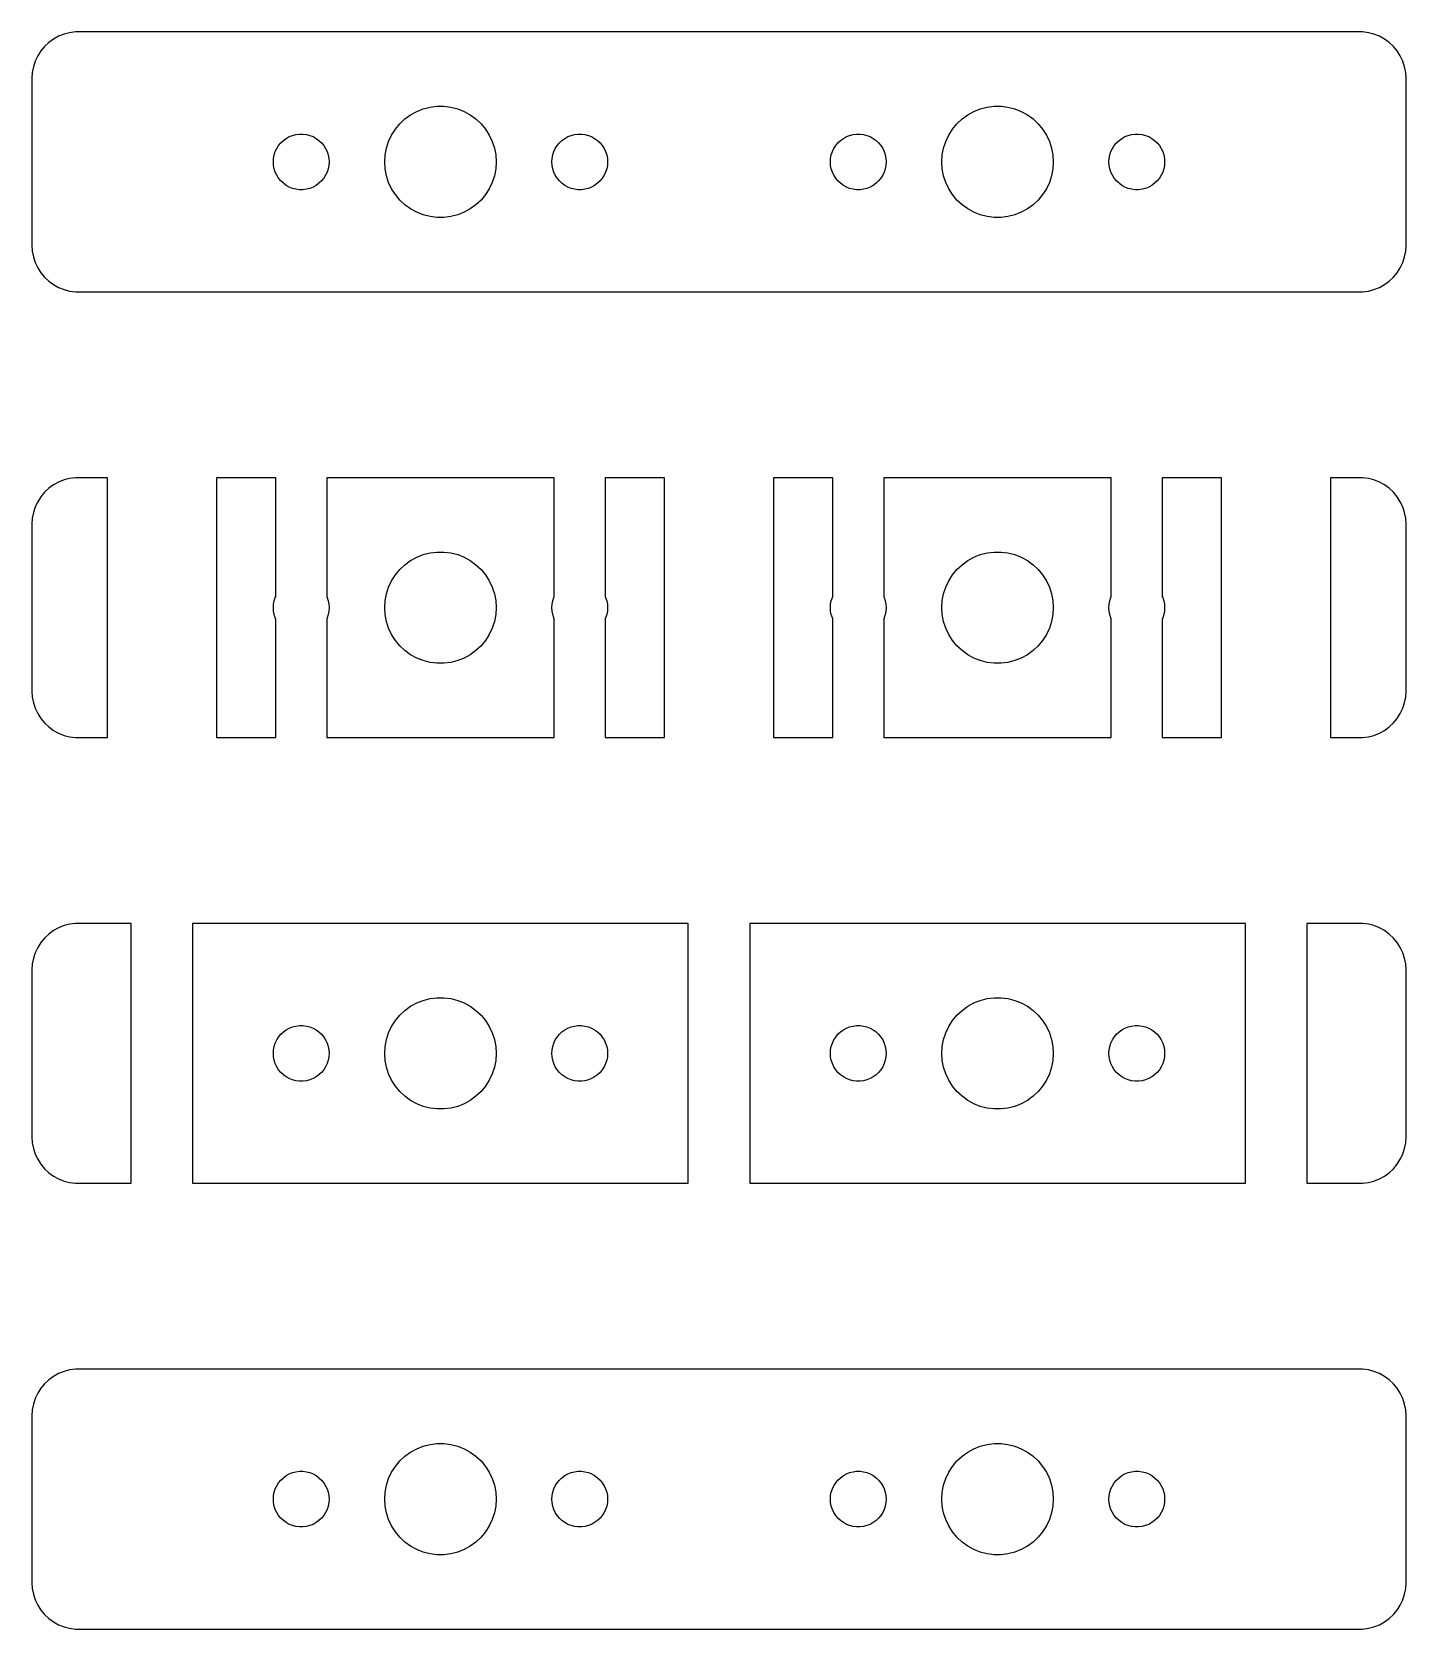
# Model space of a CAD drawing. Header units: metres. Extents: x -37 to 37, y -7 to 79.
import ezdxf

# ---------------------------------------------------------------- set-up
doc = ezdxf.new("R2010")
doc.units = ezdxf.units.M

msp = doc.modelspace()

# ---------------------------------------------------------------- linework, layer by layer
for p, q in [((-36.0936, 78.4263), (-36.3224, 78.2114)), ((-35.8396, 78.6108), (-36.0936, 78.4263)), ((-35.5644, 78.7621), (-35.8396, 78.6108)), ((-35.2725, 78.8776), (-35.5644, 78.7621)), ((-34.9684, 78.9557), (-35.2725, 78.8776)), ((-34.657, 78.9951), (-34.9684, 78.9557)), ((34.657, 78.9951), (-34.657, 78.9951)), ((34.9684, 78.9557), (34.657, 78.9951)), ((35.2725, 78.8776), (34.9684, 78.9557)), ((35.5644, 78.7621), (35.2725, 78.8776)), ((35.8396, 78.6108), (35.5644, 78.7621)), ((36.0936, 78.4263), (35.8396, 78.6108)), ((36.3224, 78.2114), (36.0936, 78.4263)), ((-36.8244, 77.4203), (-36.9214, 77.1217)), ((-36.6908, 77.7044), (-36.8244, 77.4203)), ((-36.5225, 77.9695), (-36.6908, 77.7044)), ((-36.3224, 78.2114), (-36.5225, 77.9695)), ((36.5225, 77.9695), (36.3224, 78.2114)), ((36.6908, 77.7044), (36.5225, 77.9695)), ((36.8244, 77.4203), (36.6908, 77.7044)), ((36.9214, 77.1217), (36.8244, 77.4203)), ((-36.9803, 76.8133), (-37, 76.5)), ((-36.9214, 77.1217), (-36.9803, 76.8133)), ((36.9803, 76.8133), (36.9214, 77.1217)), ((37, 76.5), (36.9803, 76.8133)), ((-37, 76.5), (-37, 67.5)), ((37, 67.5), (37, 76.5)), ((-16.2773, 74.7145), (-15.927, 74.8532)), ((-15.927, 74.8532), (-15.5621, 74.9469)), ((-15.5621, 74.9469), (-15.1884, 74.9941)), ((-15.1884, 74.9941), (-14.8116, 74.9941)), ((-14.8116, 74.9941), (-14.4379, 74.9469)), ((-14.4379, 74.9469), (-14.0729, 74.8532)), ((-14.0729, 74.8532), (-13.7227, 74.7145)), ((13.7227, 74.7145), (14.0729, 74.8532)), ((14.0729, 74.8532), (14.4379, 74.9469)), ((14.4379, 74.9469), (14.8116, 74.9941)), ((14.8116, 74.9941), (15.1884, 74.9941)), ((15.1884, 74.9941), (15.5621, 74.9469)), ((15.5621, 74.9469), (15.927, 74.8532)), ((15.927, 74.8532), (16.2773, 74.7145)), ((-17.427, 73.7634), (-17.1869, 74.0536)), ((-17.1869, 74.0536), (-16.9123, 74.3115)), ((-16.9123, 74.3115), (-16.6075, 74.533)), ((-16.6075, 74.533), (-16.2773, 74.7145)), ((-13.7227, 74.7145), (-13.3925, 74.533)), ((-13.3925, 74.533), (-13.0877, 74.3115)), ((-13.0877, 74.3115), (-12.8131, 74.0536)), ((-12.8131, 74.0536), (-12.5729, 73.7634)), ((12.5729, 73.7634), (12.8131, 74.0536)), ((12.8131, 74.0536), (13.0877, 74.3115)), ((13.0877, 74.3115), (13.3925, 74.533)), ((13.3925, 74.533), (13.7227, 74.7145)), ((16.2773, 74.7145), (16.6075, 74.533)), ((16.6075, 74.533), (16.9123, 74.3115)), ((16.9123, 74.3115), (17.1869, 74.0536)), ((17.1869, 74.0536), (17.427, 73.7634)), ((-23.5934, 73.0268), (-23.4561, 73.1558)), ((-23.4561, 73.1558), (-23.3037, 73.2665)), ((-23.3037, 73.2665), (-23.1387, 73.3572)), ((-23.1387, 73.3572), (-22.9635, 73.4266)), ((-22.9635, 73.4266), (-22.7811, 73.4734)), ((-22.7811, 73.4734), (-22.5942, 73.497)), ((-22.5942, 73.497), (-22.4058, 73.497)), ((-22.4058, 73.497), (-22.2189, 73.4734)), ((-22.2189, 73.4734), (-22.0365, 73.4266)), ((-22.0365, 73.4266), (-21.8613, 73.3572)), ((-21.8613, 73.3572), (-21.6963, 73.2665)), ((-21.6963, 73.2665), (-21.5439, 73.1558)), ((-21.5439, 73.1558), (-21.4065, 73.0268)), ((-17.9057, 72.7461), (-17.7893, 73.1044)), ((-17.7893, 73.1044), (-17.6289, 73.4453)), ((-17.6289, 73.4453), (-17.427, 73.7634)), ((-12.5729, 73.7634), (-12.3711, 73.4453)), ((-12.3711, 73.4453), (-12.2107, 73.1044)), ((-12.2107, 73.1044), (-12.0942, 72.7461)), ((-8.59344, 73.0268), (-8.45613, 73.1558)), ((-8.45613, 73.1558), (-8.30373, 73.2665)), ((-8.30373, 73.2665), (-8.13866, 73.3572)), ((-8.13866, 73.3572), (-7.96352, 73.4266)), ((-7.96352, 73.4266), (-7.78107, 73.4734)), ((-7.78107, 73.4734), (-7.59418, 73.497)), ((-7.59418, 73.497), (-7.40581, 73.497)), ((-7.40581, 73.497), (-7.21892, 73.4734)), ((-7.21892, 73.4734), (-7.03647, 73.4266)), ((-7.03647, 73.4266), (-6.86133, 73.3572)), ((-6.86133, 73.3572), (-6.69626, 73.2665)), ((-6.69626, 73.2665), (-6.54385, 73.1558)), ((-6.54385, 73.1558), (-6.40654, 73.0268)), ((6.40654, 73.0268), (6.54385, 73.1558)), ((6.54385, 73.1558), (6.69626, 73.2665)), ((6.69626, 73.2665), (6.86133, 73.3572)), ((6.86133, 73.3572), (7.03647, 73.4266)), ((7.03647, 73.4266), (7.21892, 73.4734)), ((7.21892, 73.4734), (7.40581, 73.497)), ((7.40581, 73.497), (7.59418, 73.497)), ((7.59418, 73.497), (7.78107, 73.4734)), ((7.78107, 73.4734), (7.96352, 73.4266)), ((7.96352, 73.4266), (8.13866, 73.3572)), ((8.13866, 73.3572), (8.30373, 73.2665)), ((8.30373, 73.2665), (8.45613, 73.1558)), ((8.45613, 73.1558), (8.59344, 73.0268)), ((12.0942, 72.7461), (12.2107, 73.1044)), ((12.2107, 73.1044), (12.3711, 73.4453)), ((12.3711, 73.4453), (12.5729, 73.7634)), ((17.427, 73.7634), (17.6289, 73.4453)), ((17.6289, 73.4453), (17.7893, 73.1044)), ((17.7893, 73.1044), (17.9057, 72.7461)), ((21.4065, 73.0268), (21.5439, 73.1558)), ((21.5439, 73.1558), (21.6963, 73.2665)), ((21.6963, 73.2665), (21.8613, 73.3572)), ((21.8613, 73.3572), (22.0365, 73.4266)), ((22.0365, 73.4266), (22.2189, 73.4734)), ((22.2189, 73.4734), (22.4058, 73.497)), ((22.4058, 73.497), (22.5942, 73.497)), ((22.5942, 73.497), (22.7811, 73.4734)), ((22.7811, 73.4734), (22.9635, 73.4266)), ((22.9635, 73.4266), (23.1387, 73.3572)), ((23.1387, 73.3572), (23.3037, 73.2665)), ((23.3037, 73.2665), (23.4561, 73.1558)), ((23.4561, 73.1558), (23.5934, 73.0268)), ((-23.9882, 72.188), (-23.9529, 72.373)), ((-23.9529, 72.373), (-23.8947, 72.5522)), ((-23.8947, 72.5522), (-23.8145, 72.7226)), ((-23.8145, 72.7226), (-23.7135, 72.8817)), ((-23.7135, 72.8817), (-23.5934, 73.0268)), ((-21.4065, 73.0268), (-21.2865, 72.8817)), ((-21.2865, 72.8817), (-21.1855, 72.7226)), ((-21.1855, 72.7226), (-21.1053, 72.5522)), ((-21.1053, 72.5522), (-21.0471, 72.373)), ((-21.0471, 72.373), (-21.0118, 72.188)), ((-18, 72), (-17.9763, 72.376)), ((-17.9763, 72.376), (-17.9057, 72.7461)), ((-12.0942, 72.7461), (-12.0237, 72.376)), ((-12.0237, 72.376), (-12, 72)), ((-8.98816, 72.188), (-8.95287, 72.373)), ((-8.95287, 72.373), (-8.89465, 72.5522)), ((-8.89465, 72.5522), (-8.81445, 72.7226)), ((-8.81445, 72.7226), (-8.71352, 72.8817)), ((-8.71352, 72.8817), (-8.59344, 73.0268)), ((-6.40654, 73.0268), (-6.28647, 72.8817)), ((-6.28647, 72.8817), (-6.18553, 72.7226)), ((-6.18553, 72.7226), (-6.10533, 72.5522)), ((-6.10533, 72.5522), (-6.04712, 72.373)), ((-6.04712, 72.373), (-6.01183, 72.188)), ((6.01183, 72.188), (6.04712, 72.373)), ((6.04712, 72.373), (6.10533, 72.5522)), ((6.10533, 72.5522), (6.18553, 72.7226)), ((6.18553, 72.7226), (6.28647, 72.8817)), ((6.28647, 72.8817), (6.40654, 73.0268)), ((8.59344, 73.0268), (8.71352, 72.8817)), ((8.71352, 72.8817), (8.81445, 72.7226)), ((8.81445, 72.7226), (8.89465, 72.5522)), ((8.89465, 72.5522), (8.95287, 72.373)), ((8.95287, 72.373), (8.98816, 72.188)), ((12, 72), (12.0237, 72.376)), ((12.0237, 72.376), (12.0942, 72.7461)), ((17.9057, 72.7461), (17.9763, 72.376)), ((17.9763, 72.376), (18, 72)), ((21.0118, 72.188), (21.0471, 72.373)), ((21.0471, 72.373), (21.1053, 72.5522)), ((21.1053, 72.5522), (21.1855, 72.7226)), ((21.1855, 72.7226), (21.2865, 72.8817)), ((21.2865, 72.8817), (21.4065, 73.0268)), ((23.5934, 73.0268), (23.7135, 72.8817)), ((23.7135, 72.8817), (23.8145, 72.7226)), ((23.8145, 72.7226), (23.8947, 72.5522)), ((23.8947, 72.5522), (23.9529, 72.373)), ((23.9529, 72.373), (23.9882, 72.188)), ((-24, 72), (-23.9882, 72.188)), ((-23.9882, 71.812), (-24, 72)), ((-23.9529, 71.627), (-23.9882, 71.812)), ((-23.8947, 71.4478), (-23.9529, 71.627)), ((-23.8145, 71.2774), (-23.8947, 71.4478)), ((-21.1053, 71.4478), (-21.1855, 71.2774)), ((-21.0471, 71.627), (-21.1053, 71.4478)), ((-21.0118, 71.812), (-21.0471, 71.627)), ((-21.0118, 72.188), (-21, 72)), ((-21, 72), (-21.0118, 71.812)), ((-17.9763, 71.624), (-18, 72)), ((-17.9057, 71.2539), (-17.9763, 71.624)), ((-12.0237, 71.624), (-12.0942, 71.2539)), ((-12, 72), (-12.0237, 71.624)), ((-9, 72), (-8.98816, 72.188)), ((-8.98816, 71.812), (-9, 72)), ((-8.95287, 71.627), (-8.98816, 71.812)), ((-8.89465, 71.4478), (-8.95287, 71.627)), ((-8.81445, 71.2774), (-8.89465, 71.4478)), ((-6.10533, 71.4478), (-6.18553, 71.2774)), ((-6.04712, 71.627), (-6.10533, 71.4478)), ((-6.01183, 71.812), (-6.04712, 71.627)), ((-6.01183, 72.188), (-6, 72)), ((-6, 72), (-6.01183, 71.812)), ((6, 72), (6.01183, 72.188)), ((6.01183, 71.812), (6, 72)), ((6.04712, 71.627), (6.01183, 71.812)), ((6.10533, 71.4478), (6.04712, 71.627)), ((6.18553, 71.2774), (6.10533, 71.4478)), ((8.89465, 71.4478), (8.81445, 71.2774)), ((8.95287, 71.627), (8.89465, 71.4478)), ((8.98816, 71.812), (8.95287, 71.627)), ((8.98816, 72.188), (9, 72)), ((9, 72), (8.98816, 71.812)), ((12.0237, 71.624), (12, 72)), ((12.0942, 71.2539), (12.0237, 71.624)), ((17.9763, 71.624), (17.9057, 71.2539)), ((18, 72), (17.9763, 71.624)), ((21, 72), (21.0118, 72.188)), ((21.0118, 71.812), (21, 72)), ((21.0471, 71.627), (21.0118, 71.812)), ((21.1053, 71.4478), (21.0471, 71.627)), ((21.1855, 71.2774), (21.1053, 71.4478)), ((23.8947, 71.4478), (23.8145, 71.2774)), ((23.9529, 71.627), (23.8947, 71.4478)), ((23.9882, 71.812), (23.9529, 71.627)), ((23.9882, 72.188), (24, 72)), ((24, 72), (23.9882, 71.812)), ((-23.7135, 71.1183), (-23.8145, 71.2774)), ((-23.5934, 70.9732), (-23.7135, 71.1183)), ((-23.4561, 70.8442), (-23.5934, 70.9732)), ((-23.3037, 70.7335), (-23.4561, 70.8442)), ((-23.1387, 70.6428), (-23.3037, 70.7335)), ((-22.9635, 70.5734), (-23.1387, 70.6428)), ((-22.7811, 70.5266), (-22.9635, 70.5734)), ((-22.5942, 70.503), (-22.7811, 70.5266)), ((-22.2189, 70.5266), (-22.4058, 70.503)), ((-22.0365, 70.5734), (-22.2189, 70.5266)), ((-21.8613, 70.6428), (-22.0365, 70.5734)), ((-21.6963, 70.7335), (-21.8613, 70.6428)), ((-21.5439, 70.8442), (-21.6963, 70.7335)), ((-21.4065, 70.9732), (-21.5439, 70.8442)), ((-21.2865, 71.1183), (-21.4065, 70.9732)), ((-21.1855, 71.2774), (-21.2865, 71.1183)), ((-17.7893, 70.8956), (-17.9057, 71.2539)), ((-17.6289, 70.5547), (-17.7893, 70.8956)), ((-17.427, 70.2366), (-17.6289, 70.5547)), ((-12.3711, 70.5547), (-12.5729, 70.2366)), ((-12.2107, 70.8956), (-12.3711, 70.5547)), ((-12.0942, 71.2539), (-12.2107, 70.8956)), ((-8.71352, 71.1183), (-8.81445, 71.2774)), ((-8.59344, 70.9732), (-8.71352, 71.1183)), ((-8.45613, 70.8442), (-8.59344, 70.9732)), ((-8.30373, 70.7335), (-8.45613, 70.8442)), ((-8.13866, 70.6428), (-8.30373, 70.7335)), ((-7.96352, 70.5734), (-8.13866, 70.6428)), ((-7.78107, 70.5266), (-7.96352, 70.5734)), ((-7.59418, 70.503), (-7.78107, 70.5266)), ((-7.21892, 70.5266), (-7.40581, 70.503)), ((-7.03647, 70.5734), (-7.21892, 70.5266)), ((-6.86133, 70.6428), (-7.03647, 70.5734)), ((-6.69626, 70.7335), (-6.86133, 70.6428)), ((-6.54385, 70.8442), (-6.69626, 70.7335)), ((-6.40654, 70.9732), (-6.54385, 70.8442)), ((-6.28647, 71.1183), (-6.40654, 70.9732)), ((-6.18553, 71.2774), (-6.28647, 71.1183)), ((6.28647, 71.1183), (6.18553, 71.2774)), ((6.40654, 70.9732), (6.28647, 71.1183)), ((6.54385, 70.8442), (6.40654, 70.9732)), ((6.69626, 70.7335), (6.54385, 70.8442)), ((6.86133, 70.6428), (6.69626, 70.7335)), ((7.03647, 70.5734), (6.86133, 70.6428)), ((7.21892, 70.5266), (7.03647, 70.5734)), ((7.40581, 70.503), (7.21892, 70.5266)), ((7.78107, 70.5266), (7.59418, 70.503)), ((7.96352, 70.5734), (7.78107, 70.5266)), ((8.13866, 70.6428), (7.96352, 70.5734)), ((8.30373, 70.7335), (8.13866, 70.6428)), ((8.45613, 70.8442), (8.30373, 70.7335)), ((8.59344, 70.9732), (8.45613, 70.8442)), ((8.71352, 71.1183), (8.59344, 70.9732)), ((8.81445, 71.2774), (8.71352, 71.1183)), ((12.2107, 70.8956), (12.0942, 71.2539)), ((12.3711, 70.5547), (12.2107, 70.8956)), ((12.5729, 70.2366), (12.3711, 70.5547)), ((17.6289, 70.5547), (17.427, 70.2366)), ((17.7893, 70.8956), (17.6289, 70.5547)), ((17.9057, 71.2539), (17.7893, 70.8956)), ((21.2865, 71.1183), (21.1855, 71.2774)), ((21.4065, 70.9732), (21.2865, 71.1183)), ((21.5439, 70.8442), (21.4065, 70.9732)), ((21.6963, 70.7335), (21.5439, 70.8442)), ((21.8613, 70.6428), (21.6963, 70.7335)), ((22.0365, 70.5734), (21.8613, 70.6428)), ((22.2189, 70.5266), (22.0365, 70.5734)), ((22.4058, 70.503), (22.2189, 70.5266)), ((22.7811, 70.5266), (22.5942, 70.503)), ((22.9635, 70.5734), (22.7811, 70.5266)), ((23.1387, 70.6428), (22.9635, 70.5734)), ((23.3037, 70.7335), (23.1387, 70.6428)), ((23.4561, 70.8442), (23.3037, 70.7335)), ((23.5934, 70.9732), (23.4561, 70.8442)), ((23.7135, 71.1183), (23.5934, 70.9732)), ((23.8145, 71.2774), (23.7135, 71.1183)), ((-22.4058, 70.503), (-22.5942, 70.503)), ((-17.1869, 69.9464), (-17.427, 70.2366)), ((-16.9123, 69.6885), (-17.1869, 69.9464)), ((-16.6075, 69.467), (-16.9123, 69.6885)), ((-13.0877, 69.6885), (-13.3925, 69.467)), ((-12.8131, 69.9464), (-13.0877, 69.6885)), ((-12.5729, 70.2366), (-12.8131, 69.9464)), ((-7.40581, 70.503), (-7.59418, 70.503)), ((7.59418, 70.503), (7.40581, 70.503)), ((12.8131, 69.9464), (12.5729, 70.2366)), ((13.0877, 69.6885), (12.8131, 69.9464)), ((13.3925, 69.467), (13.0877, 69.6885)), ((16.9123, 69.6885), (16.6075, 69.467)), ((17.1869, 69.9464), (16.9123, 69.6885)), ((17.427, 70.2366), (17.1869, 69.9464)), ((22.5942, 70.503), (22.4058, 70.503)), ((-16.2773, 69.2855), (-16.6075, 69.467)), ((-15.927, 69.1468), (-16.2773, 69.2855)), ((-15.5621, 69.0531), (-15.927, 69.1468)), ((-15.1884, 69.0059), (-15.5621, 69.0531)), ((-14.8116, 69.0059), (-15.1884, 69.0059)), ((-14.4379, 69.0531), (-14.8116, 69.0059)), ((-14.0729, 69.1468), (-14.4379, 69.0531)), ((-13.7227, 69.2855), (-14.0729, 69.1468)), ((-13.3925, 69.467), (-13.7227, 69.2855)), ((13.7227, 69.2855), (13.3925, 69.467)), ((14.0729, 69.1468), (13.7227, 69.2855)), ((14.4379, 69.0531), (14.0729, 69.1468)), ((14.8116, 69.0059), (14.4379, 69.0531)), ((15.1884, 69.0059), (14.8116, 69.0059)), ((15.5621, 69.0531), (15.1884, 69.0059)), ((15.927, 69.1468), (15.5621, 69.0531)), ((16.2773, 69.2855), (15.927, 69.1468)), ((16.6075, 69.467), (16.2773, 69.2855)), ((-37, 67.5), (-36.9803, 67.1867)), ((-36.9803, 67.1867), (-36.9214, 66.8783)), ((36.9214, 66.8783), (36.9803, 67.1867)), ((36.9803, 67.1867), (37, 67.5)), ((-36.9214, 66.8783), (-36.8244, 66.5797)), ((-36.8244, 66.5797), (-36.6908, 66.2956)), ((-36.6908, 66.2956), (-36.5225, 66.0305)), ((36.5225, 66.0305), (36.6908, 66.2956)), ((36.6908, 66.2956), (36.8244, 66.5797)), ((36.8244, 66.5797), (36.9214, 66.8783)), ((-36.5225, 66.0305), (-36.3224, 65.7886)), ((-36.3224, 65.7886), (-36.0936, 65.5737)), ((-36.0936, 65.5737), (-35.8396, 65.3892)), ((-35.8396, 65.3892), (-35.5644, 65.2379)), ((35.5644, 65.2379), (35.8396, 65.3892)), ((35.8396, 65.3892), (36.0936, 65.5737)), ((36.0936, 65.5737), (36.3224, 65.7886)), ((36.3224, 65.7886), (36.5225, 66.0305)), ((-35.5644, 65.2379), (-35.2725, 65.1224)), ((-35.2725, 65.1224), (-34.9684, 65.0443)), ((-34.9684, 65.0443), (-34.657, 65.0049)), ((-34.657, 65.0049), (34.657, 65.0049)), ((34.657, 65.0049), (34.9684, 65.0443)), ((34.9684, 65.0443), (35.2725, 65.1224)), ((35.2725, 65.1224), (35.5644, 65.2379)), ((-36.3224, 54.2114), (-36.5225, 53.9695)), ((-36.0936, 54.4263), (-36.3224, 54.2114)), ((-35.8396, 54.6108), (-36.0936, 54.4263)), ((-35.5644, 54.7621), (-35.8396, 54.6108)), ((-35.2725, 54.8776), (-35.5644, 54.7621)), ((-34.9684, 54.9557), (-35.2725, 54.8776)), ((-34.657, 54.9951), (-34.9684, 54.9557)), ((-32.9336, 54.9951), (-34.657, 54.9951)), ((-32.9336, 41.0049), (-32.9336, 54.9951)), ((-23.8722, 54.9951), (-27.0664, 54.9951)), ((-27.0664, 54.9951), (-27.0664, 41.0049)), ((-23.8722, 48.6), (-23.8722, 54.9951)), ((-8.87216, 54.9951), (-21.1278, 54.9951)), ((-21.1278, 54.9951), (-21.1278, 48.6)), ((-8.87216, 48.6), (-8.87216, 54.9951)), ((-2.93361, 54.9951), (-6.12782, 54.9951)), ((-6.12782, 54.9951), (-6.12782, 48.6)), ((-2.93361, 41.0049), (-2.93361, 54.9951)), ((6.12782, 54.9951), (2.93361, 54.9951)), ((2.93361, 54.9951), (2.93361, 41.0049)), ((6.12782, 48.6), (6.12782, 54.9951)), ((21.1278, 54.9951), (8.87216, 54.9951)), ((8.87216, 54.9951), (8.87216, 48.6)), ((21.1278, 48.6), (21.1278, 54.9951)), ((27.0664, 54.9951), (23.8722, 54.9951)), ((23.8722, 54.9951), (23.8722, 48.6)), ((27.0664, 41.0049), (27.0664, 54.9951)), ((34.657, 54.9951), (32.9336, 54.9951)), ((32.9336, 54.9951), (32.9336, 41.0049)), ((34.9684, 54.9557), (34.657, 54.9951)), ((35.2725, 54.8776), (34.9684, 54.9557)), ((35.5644, 54.7621), (35.2725, 54.8776)), ((35.8396, 54.6108), (35.5644, 54.7621)), ((36.0936, 54.4263), (35.8396, 54.6108)), ((36.3224, 54.2114), (36.0936, 54.4263)), ((36.5225, 53.9695), (36.3224, 54.2114)), ((-36.8244, 53.4203), (-36.9214, 53.1217)), ((-36.6908, 53.7044), (-36.8244, 53.4203)), ((-36.5225, 53.9695), (-36.6908, 53.7044)), ((36.6908, 53.7044), (36.5225, 53.9695)), ((36.8244, 53.4203), (36.6908, 53.7044)), ((36.9214, 53.1217), (36.8244, 53.4203)), ((-36.9803, 52.8133), (-37, 52.5)), ((-37, 52.5), (-37, 43.5)), ((-36.9214, 53.1217), (-36.9803, 52.8133)), ((36.9803, 52.8133), (36.9214, 53.1217)), ((37, 52.5), (36.9803, 52.8133)), ((37, 43.5), (37, 52.5)), ((-16.2773, 50.7145), (-15.927, 50.8532)), ((-15.927, 50.8532), (-15.5621, 50.9469)), ((-15.5621, 50.9469), (-15.1884, 50.9941)), ((-15.1884, 50.9941), (-14.8116, 50.9941)), ((-14.8116, 50.9941), (-14.4379, 50.9469)), ((-14.4379, 50.9469), (-14.0729, 50.8532)), ((-14.0729, 50.8532), (-13.7227, 50.7145)), ((13.7227, 50.7145), (14.0729, 50.8532)), ((14.0729, 50.8532), (14.4379, 50.9469)), ((14.4379, 50.9469), (14.8116, 50.9941)), ((14.8116, 50.9941), (15.1884, 50.9941)), ((15.1884, 50.9941), (15.5621, 50.9469)), ((15.5621, 50.9469), (15.927, 50.8532)), ((15.927, 50.8532), (16.2773, 50.7145)), ((-17.427, 49.7634), (-17.1869, 50.0536)), ((-17.1869, 50.0536), (-16.9123, 50.3115)), ((-16.9123, 50.3115), (-16.6075, 50.533)), ((-16.6075, 50.533), (-16.2773, 50.7145)), ((-13.7227, 50.7145), (-13.3925, 50.533)), ((-13.3925, 50.533), (-13.0877, 50.3115)), ((-13.0877, 50.3115), (-12.8131, 50.0536)), ((-12.8131, 50.0536), (-12.5729, 49.7634)), ((12.5729, 49.7634), (12.8131, 50.0536)), ((12.8131, 50.0536), (13.0877, 50.3115)), ((13.0877, 50.3115), (13.3925, 50.533)), ((13.3925, 50.533), (13.7227, 50.7145)), ((16.2773, 50.7145), (16.6075, 50.533)), ((16.6075, 50.533), (16.9123, 50.3115)), ((16.9123, 50.3115), (17.1869, 50.0536)), ((17.1869, 50.0536), (17.427, 49.7634)), ((-17.9057, 48.7461), (-17.7893, 49.1044)), ((-17.7893, 49.1044), (-17.6289, 49.4453)), ((-17.6289, 49.4453), (-17.427, 49.7634)), ((-12.5729, 49.7634), (-12.3711, 49.4453)), ((-12.3711, 49.4453), (-12.2107, 49.1044)), ((-12.2107, 49.1044), (-12.0942, 48.7461)), ((12.0942, 48.7461), (12.2107, 49.1044)), ((12.2107, 49.1044), (12.3711, 49.4453)), ((12.3711, 49.4453), (12.5729, 49.7634)), ((17.427, 49.7634), (17.6289, 49.4453)), ((17.6289, 49.4453), (17.7893, 49.1044)), ((17.7893, 49.1044), (17.9057, 48.7461)), ((-24, 48), (-23.9882, 48.188)), ((-23.9882, 48.188), (-23.9529, 48.373)), ((-23.9529, 48.373), (-23.8947, 48.5522)), ((-23.8947, 48.5522), (-23.8722, 48.6)), ((-21.1278, 48.6), (-21.1053, 48.5522)), ((-21.1053, 48.5522), (-21.0471, 48.373)), ((-21.0471, 48.373), (-21.0118, 48.188)), ((-21.0118, 48.188), (-21, 48)), ((-18, 48), (-17.9763, 48.376)), ((-17.9763, 48.376), (-17.9057, 48.7461)), ((-12.0942, 48.7461), (-12.0237, 48.376)), ((-12.0237, 48.376), (-12, 48)), ((-9, 48), (-8.98816, 48.188)), ((-8.98816, 48.188), (-8.95287, 48.373)), ((-8.95287, 48.373), (-8.89465, 48.5522)), ((-8.89465, 48.5522), (-8.87216, 48.6)), ((-6.12782, 48.6), (-6.10533, 48.5522)), ((-6.10533, 48.5522), (-6.04712, 48.373)), ((-6.04712, 48.373), (-6.01183, 48.188)), ((-6.01183, 48.188), (-6, 48)), ((6, 48), (6.01183, 48.188)), ((6.01183, 48.188), (6.04712, 48.373)), ((6.04712, 48.373), (6.10533, 48.5522)), ((6.10533, 48.5522), (6.12782, 48.6)), ((8.87216, 48.6), (8.89465, 48.5522)), ((8.89465, 48.5522), (8.95287, 48.373)), ((8.95287, 48.373), (8.98816, 48.188)), ((8.98816, 48.188), (9, 48)), ((12, 48), (12.0237, 48.376)), ((12.0237, 48.376), (12.0942, 48.7461)), ((17.9057, 48.7461), (17.9763, 48.376)), ((17.9763, 48.376), (18, 48)), ((21, 48), (21.0118, 48.188)), ((21.0118, 48.188), (21.0471, 48.373)), ((21.0471, 48.373), (21.1053, 48.5522)), ((21.1053, 48.5522), (21.1278, 48.6)), ((23.8722, 48.6), (23.8947, 48.5522)), ((23.8947, 48.5522), (23.9529, 48.373)), ((23.9529, 48.373), (23.9882, 48.188)), ((23.9882, 48.188), (24, 48)), ((-23.9882, 47.812), (-24, 48)), ((-23.9529, 47.627), (-23.9882, 47.812)), ((-23.8947, 47.4478), (-23.9529, 47.627)), ((-23.8722, 47.4), (-23.8947, 47.4478)), ((-23.8722, 41.0049), (-23.8722, 47.4)), ((-21.1053, 47.4478), (-21.1278, 47.4)), ((-21.1278, 47.4), (-21.1278, 41.0049)), ((-21.0471, 47.627), (-21.1053, 47.4478)), ((-21.0118, 47.812), (-21.0471, 47.627)), ((-21, 48), (-21.0118, 47.812)), ((-17.9763, 47.624), (-18, 48)), ((-17.9057, 47.2539), (-17.9763, 47.624)), ((-12.0237, 47.624), (-12.0942, 47.2539)), ((-12, 48), (-12.0237, 47.624)), ((-8.98816, 47.812), (-9, 48)), ((-8.95287, 47.627), (-8.98816, 47.812)), ((-8.89465, 47.4478), (-8.95287, 47.627)), ((-8.87216, 47.4), (-8.89465, 47.4478)), ((-8.87216, 41.0049), (-8.87216, 47.4)), ((-6.10533, 47.4478), (-6.12782, 47.4)), ((-6.12782, 47.4), (-6.12782, 41.0049)), ((-6.04712, 47.627), (-6.10533, 47.4478)), ((-6.01183, 47.812), (-6.04712, 47.627)), ((-6, 48), (-6.01183, 47.812)), ((6.01183, 47.812), (6, 48)), ((6.04712, 47.627), (6.01183, 47.812)), ((6.10533, 47.4478), (6.04712, 47.627)), ((6.12782, 47.4), (6.10533, 47.4478)), ((6.12782, 41.0049), (6.12782, 47.4)), ((8.89465, 47.4478), (8.87216, 47.4)), ((8.87216, 47.4), (8.87216, 41.0049)), ((8.95287, 47.627), (8.89465, 47.4478)), ((8.98816, 47.812), (8.95287, 47.627)), ((9, 48), (8.98816, 47.812)), ((12.0237, 47.624), (12, 48)), ((12.0942, 47.2539), (12.0237, 47.624)), ((17.9763, 47.624), (17.9057, 47.2539)), ((18, 48), (17.9763, 47.624)), ((21.0118, 47.812), (21, 48)), ((21.0471, 47.627), (21.0118, 47.812)), ((21.1053, 47.4478), (21.0471, 47.627)), ((21.1278, 47.4), (21.1053, 47.4478)), ((21.1278, 41.0049), (21.1278, 47.4)), ((23.8947, 47.4478), (23.8722, 47.4)), ((23.8722, 47.4), (23.8722, 41.0049)), ((23.9529, 47.627), (23.8947, 47.4478)), ((23.9882, 47.812), (23.9529, 47.627)), ((24, 48), (23.9882, 47.812)), ((-17.7893, 46.8956), (-17.9057, 47.2539)), ((-17.6289, 46.5547), (-17.7893, 46.8956)), ((-17.427, 46.2366), (-17.6289, 46.5547)), ((-12.3711, 46.5547), (-12.5729, 46.2366)), ((-12.2107, 46.8956), (-12.3711, 46.5547)), ((-12.0942, 47.2539), (-12.2107, 46.8956)), ((12.2107, 46.8956), (12.0942, 47.2539)), ((12.3711, 46.5547), (12.2107, 46.8956)), ((12.5729, 46.2366), (12.3711, 46.5547)), ((17.6289, 46.5547), (17.427, 46.2366)), ((17.7893, 46.8956), (17.6289, 46.5547)), ((17.9057, 47.2539), (17.7893, 46.8956)), ((-17.1869, 45.9464), (-17.427, 46.2366)), ((-16.9123, 45.6885), (-17.1869, 45.9464)), ((-16.6075, 45.467), (-16.9123, 45.6885)), ((-13.0877, 45.6885), (-13.3925, 45.467)), ((-12.8131, 45.9464), (-13.0877, 45.6885)), ((-12.5729, 46.2366), (-12.8131, 45.9464)), ((12.8131, 45.9464), (12.5729, 46.2366)), ((13.0877, 45.6885), (12.8131, 45.9464)), ((13.3925, 45.467), (13.0877, 45.6885)), ((16.9123, 45.6885), (16.6075, 45.467)), ((17.1869, 45.9464), (16.9123, 45.6885)), ((17.427, 46.2366), (17.1869, 45.9464)), ((-16.2773, 45.2855), (-16.6075, 45.467)), ((-15.927, 45.1468), (-16.2773, 45.2855)), ((-15.5621, 45.0531), (-15.927, 45.1468)), ((-15.1884, 45.0059), (-15.5621, 45.0531)), ((-14.8116, 45.0059), (-15.1884, 45.0059)), ((-14.4379, 45.0531), (-14.8116, 45.0059)), ((-14.0729, 45.1468), (-14.4379, 45.0531)), ((-13.7227, 45.2855), (-14.0729, 45.1468)), ((-13.3925, 45.467), (-13.7227, 45.2855)), ((13.7227, 45.2855), (13.3925, 45.467)), ((14.0729, 45.1468), (13.7227, 45.2855)), ((14.4379, 45.0531), (14.0729, 45.1468)), ((14.8116, 45.0059), (14.4379, 45.0531)), ((15.1884, 45.0059), (14.8116, 45.0059)), ((15.5621, 45.0531), (15.1884, 45.0059)), ((15.927, 45.1468), (15.5621, 45.0531)), ((16.2773, 45.2855), (15.927, 45.1468)), ((16.6075, 45.467), (16.2773, 45.2855)), ((-37, 43.5), (-36.9803, 43.1867)), ((-36.9803, 43.1867), (-36.9214, 42.8783)), ((36.9214, 42.8783), (36.9803, 43.1867)), ((36.9803, 43.1867), (37, 43.5)), ((-36.9214, 42.8783), (-36.8244, 42.5797)), ((-36.8244, 42.5797), (-36.6908, 42.2956)), ((-36.6908, 42.2956), (-36.5225, 42.0305)), ((36.5225, 42.0305), (36.6908, 42.2956)), ((36.6908, 42.2956), (36.8244, 42.5797)), ((36.8244, 42.5797), (36.9214, 42.8783)), ((-36.5225, 42.0305), (-36.3224, 41.7886)), ((-36.3224, 41.7886), (-36.0936, 41.5737)), ((-36.0936, 41.5737), (-35.8396, 41.3892)), ((-35.8396, 41.3892), (-35.5644, 41.2379)), ((35.5644, 41.2379), (35.8396, 41.3892)), ((35.8396, 41.3892), (36.0936, 41.5737)), ((36.0936, 41.5737), (36.3224, 41.7886)), ((36.3224, 41.7886), (36.5225, 42.0305)), ((-35.5644, 41.2379), (-35.2725, 41.1224)), ((-35.2725, 41.1224), (-34.9684, 41.0443)), ((-34.9684, 41.0443), (-34.657, 41.0049)), ((-34.657, 41.0049), (-32.9336, 41.0049)), ((-27.0664, 41.0049), (-23.8722, 41.0049)), ((-21.1278, 41.0049), (-8.87216, 41.0049)), ((-6.12782, 41.0049), (-2.93361, 41.0049)), ((2.93361, 41.0049), (6.12782, 41.0049)), ((8.87216, 41.0049), (21.1278, 41.0049)), ((23.8722, 41.0049), (27.0664, 41.0049)), ((32.9336, 41.0049), (34.657, 41.0049)), ((34.657, 41.0049), (34.9684, 41.0443)), ((34.9684, 41.0443), (35.2725, 41.1224)), ((35.2725, 41.1224), (35.5644, 41.2379)), ((-34.657, 30.9951), (-34.9684, 30.9557)), ((-31.6529, 30.9951), (-34.657, 30.9951)), ((-31.6529, 17.0049), (-31.6529, 30.9951)), ((-1.65286, 30.9951), (-28.3471, 30.9951)), ((-28.3471, 30.9951), (-28.3471, 17.0049)), ((-1.65286, 17.0049), (-1.65286, 30.9951)), ((28.3471, 30.9951), (1.65286, 30.9951)), ((1.65286, 30.9951), (1.65286, 17.0049)), ((28.3471, 17.0049), (28.3471, 30.9951)), ((34.657, 30.9951), (31.6529, 30.9951)), ((31.6529, 30.9951), (31.6529, 17.0049)), ((34.9684, 30.9557), (34.657, 30.9951)), ((-36.3224, 30.2114), (-36.5225, 29.9695)), ((-36.0936, 30.4263), (-36.3224, 30.2114)), ((-35.8396, 30.6108), (-36.0936, 30.4263)), ((-35.5644, 30.7621), (-35.8396, 30.6108)), ((-35.2725, 30.8776), (-35.5644, 30.7621)), ((-34.9684, 30.9557), (-35.2725, 30.8776)), ((35.2725, 30.8776), (34.9684, 30.9557)), ((35.5644, 30.7621), (35.2725, 30.8776)), ((35.8396, 30.6108), (35.5644, 30.7621)), ((36.0936, 30.4263), (35.8396, 30.6108)), ((36.3224, 30.2114), (36.0936, 30.4263)), ((36.5225, 29.9695), (36.3224, 30.2114)), ((-36.8244, 29.4203), (-36.9214, 29.1217)), ((-36.6908, 29.7044), (-36.8244, 29.4203)), ((-36.5225, 29.9695), (-36.6908, 29.7044)), ((36.6908, 29.7044), (36.5225, 29.9695)), ((36.8244, 29.4203), (36.6908, 29.7044)), ((36.9214, 29.1217), (36.8244, 29.4203)), ((-36.9803, 28.8133), (-37, 28.5)), ((-37, 28.5), (-37, 19.5)), ((-36.9214, 29.1217), (-36.9803, 28.8133)), ((36.9803, 28.8133), (36.9214, 29.1217)), ((37, 28.5), (36.9803, 28.8133)), ((37, 19.5), (37, 28.5)), ((-16.6075, 26.533), (-16.2773, 26.7145)), ((-16.2773, 26.7145), (-15.927, 26.8532)), ((-15.927, 26.8532), (-15.5621, 26.9469)), ((-15.5621, 26.9469), (-15.1884, 26.9941)), ((-15.1884, 26.9941), (-14.8116, 26.9941)), ((-14.8116, 26.9941), (-14.4379, 26.9469)), ((-14.4379, 26.9469), (-14.0729, 26.8532)), ((-14.0729, 26.8532), (-13.7227, 26.7145)), ((-13.7227, 26.7145), (-13.3925, 26.533)), ((13.3925, 26.533), (13.7227, 26.7145)), ((13.7227, 26.7145), (14.0729, 26.8532)), ((14.0729, 26.8532), (14.4379, 26.9469)), ((14.4379, 26.9469), (14.8116, 26.9941)), ((14.8116, 26.9941), (15.1884, 26.9941)), ((15.1884, 26.9941), (15.5621, 26.9469)), ((15.5621, 26.9469), (15.927, 26.8532)), ((15.927, 26.8532), (16.2773, 26.7145)), ((16.2773, 26.7145), (16.6075, 26.533)), ((-17.427, 25.7634), (-17.1869, 26.0536)), ((-17.1869, 26.0536), (-16.9123, 26.3115)), ((-16.9123, 26.3115), (-16.6075, 26.533)), ((-13.3925, 26.533), (-13.0877, 26.3115)), ((-13.0877, 26.3115), (-12.8131, 26.0536)), ((-12.8131, 26.0536), (-12.5729, 25.7634)), ((12.5729, 25.7634), (12.8131, 26.0536)), ((12.8131, 26.0536), (13.0877, 26.3115)), ((13.0877, 26.3115), (13.3925, 26.533)), ((16.6075, 26.533), (16.9123, 26.3115)), ((16.9123, 26.3115), (17.1869, 26.0536)), ((17.1869, 26.0536), (17.427, 25.7634)), ((-23.7135, 24.8817), (-23.5934, 25.0268)), ((-23.5934, 25.0268), (-23.4561, 25.1558)), ((-23.4561, 25.1558), (-23.3037, 25.2665)), ((-23.3037, 25.2665), (-23.1387, 25.3572)), ((-23.1387, 25.3572), (-22.9635, 25.4266)), ((-22.9635, 25.4266), (-22.7811, 25.4734)), ((-22.7811, 25.4734), (-22.5942, 25.497)), ((-22.5942, 25.497), (-22.4058, 25.497)), ((-22.4058, 25.497), (-22.2189, 25.4734)), ((-22.2189, 25.4734), (-22.0365, 25.4266)), ((-22.0365, 25.4266), (-21.8613, 25.3572)), ((-21.8613, 25.3572), (-21.6963, 25.2665)), ((-21.6963, 25.2665), (-21.5439, 25.1558)), ((-21.5439, 25.1558), (-21.4065, 25.0268)), ((-21.4065, 25.0268), (-21.2865, 24.8817)), ((-17.9057, 24.7461), (-17.7893, 25.1044)), ((-17.7893, 25.1044), (-17.6289, 25.4453)), ((-17.6289, 25.4453), (-17.427, 25.7634)), ((-12.5729, 25.7634), (-12.3711, 25.4453)), ((-12.3711, 25.4453), (-12.2107, 25.1044)), ((-12.2107, 25.1044), (-12.0942, 24.7461)), ((-8.71352, 24.8817), (-8.59344, 25.0268)), ((-8.59344, 25.0268), (-8.45613, 25.1558)), ((-8.45613, 25.1558), (-8.30373, 25.2665)), ((-8.30373, 25.2665), (-8.13866, 25.3572)), ((-8.13866, 25.3572), (-7.96352, 25.4266)), ((-7.96352, 25.4266), (-7.78107, 25.4734)), ((-7.78107, 25.4734), (-7.59418, 25.497)), ((-7.59418, 25.497), (-7.40581, 25.497)), ((-7.40581, 25.497), (-7.21892, 25.4734)), ((-7.21892, 25.4734), (-7.03647, 25.4266)), ((-7.03647, 25.4266), (-6.86133, 25.3572)), ((-6.86133, 25.3572), (-6.69626, 25.2665)), ((-6.69626, 25.2665), (-6.54385, 25.1558)), ((-6.54385, 25.1558), (-6.40654, 25.0268)), ((-6.40654, 25.0268), (-6.28647, 24.8817)), ((6.28647, 24.8817), (6.40654, 25.0268)), ((6.40654, 25.0268), (6.54385, 25.1558)), ((6.54385, 25.1558), (6.69626, 25.2665)), ((6.69626, 25.2665), (6.86133, 25.3572)), ((6.86133, 25.3572), (7.03647, 25.4266)), ((7.03647, 25.4266), (7.21892, 25.4734)), ((7.21892, 25.4734), (7.40581, 25.497)), ((7.40581, 25.497), (7.59418, 25.497)), ((7.59418, 25.497), (7.78107, 25.4734)), ((7.78107, 25.4734), (7.96352, 25.4266)), ((7.96352, 25.4266), (8.13866, 25.3572)), ((8.13866, 25.3572), (8.30373, 25.2665)), ((8.30373, 25.2665), (8.45613, 25.1558)), ((8.45613, 25.1558), (8.59344, 25.0268)), ((8.59344, 25.0268), (8.71352, 24.8817)), ((12.0942, 24.7461), (12.2107, 25.1044)), ((12.2107, 25.1044), (12.3711, 25.4453)), ((12.3711, 25.4453), (12.5729, 25.7634)), ((17.427, 25.7634), (17.6289, 25.4453)), ((17.6289, 25.4453), (17.7893, 25.1044)), ((17.7893, 25.1044), (17.9057, 24.7461)), ((21.2865, 24.8817), (21.4065, 25.0268)), ((21.4065, 25.0268), (21.5439, 25.1558)), ((21.5439, 25.1558), (21.6963, 25.2665)), ((21.6963, 25.2665), (21.8613, 25.3572)), ((21.8613, 25.3572), (22.0365, 25.4266)), ((22.0365, 25.4266), (22.2189, 25.4734)), ((22.2189, 25.4734), (22.4058, 25.497)), ((22.4058, 25.497), (22.5942, 25.497)), ((22.5942, 25.497), (22.7811, 25.4734)), ((22.7811, 25.4734), (22.9635, 25.4266)), ((22.9635, 25.4266), (23.1387, 25.3572)), ((23.1387, 25.3572), (23.3037, 25.2665)), ((23.3037, 25.2665), (23.4561, 25.1558)), ((23.4561, 25.1558), (23.5934, 25.0268)), ((23.5934, 25.0268), (23.7135, 24.8817)), ((-24, 24), (-23.9882, 24.188)), ((-23.9882, 24.188), (-23.9529, 24.373)), ((-23.9529, 24.373), (-23.8947, 24.5522)), ((-23.8947, 24.5522), (-23.8145, 24.7226)), ((-23.8145, 24.7226), (-23.7135, 24.8817)), ((-21.2865, 24.8817), (-21.1855, 24.7226)), ((-21.1855, 24.7226), (-21.1053, 24.5522)), ((-21.1053, 24.5522), (-21.0471, 24.373)), ((-21.0471, 24.373), (-21.0118, 24.188)), ((-21.0118, 24.188), (-21, 24)), ((-18, 24), (-17.9763, 24.376)), ((-17.9763, 24.376), (-17.9057, 24.7461)), ((-12.0942, 24.7461), (-12.0237, 24.376)), ((-12.0237, 24.376), (-12, 24)), ((-9, 24), (-8.98816, 24.188)), ((-8.98816, 24.188), (-8.95287, 24.373)), ((-8.95287, 24.373), (-8.89465, 24.5522)), ((-8.89465, 24.5522), (-8.81445, 24.7226)), ((-8.81445, 24.7226), (-8.71352, 24.8817)), ((-6.28647, 24.8817), (-6.18553, 24.7226)), ((-6.18553, 24.7226), (-6.10533, 24.5522)), ((-6.10533, 24.5522), (-6.04712, 24.373)), ((-6.04712, 24.373), (-6.01183, 24.188)), ((-6.01183, 24.188), (-6, 24)), ((6, 24), (6.01183, 24.188)), ((6.01183, 24.188), (6.04712, 24.373)), ((6.04712, 24.373), (6.10533, 24.5522)), ((6.10533, 24.5522), (6.18553, 24.7226)), ((6.18553, 24.7226), (6.28647, 24.8817)), ((8.71352, 24.8817), (8.81445, 24.7226)), ((8.81445, 24.7226), (8.89465, 24.5522)), ((8.89465, 24.5522), (8.95287, 24.373)), ((8.95287, 24.373), (8.98816, 24.188)), ((8.98816, 24.188), (9, 24)), ((12, 24), (12.0237, 24.376)), ((12.0237, 24.376), (12.0942, 24.7461)), ((17.9057, 24.7461), (17.9763, 24.376)), ((17.9763, 24.376), (18, 24)), ((21, 24), (21.0118, 24.188)), ((21.0118, 24.188), (21.0471, 24.373)), ((21.0471, 24.373), (21.1053, 24.5522)), ((21.1053, 24.5522), (21.1855, 24.7226)), ((21.1855, 24.7226), (21.2865, 24.8817)), ((23.7135, 24.8817), (23.8145, 24.7226)), ((23.8145, 24.7226), (23.8947, 24.5522)), ((23.8947, 24.5522), (23.9529, 24.373)), ((23.9529, 24.373), (23.9882, 24.188)), ((23.9882, 24.188), (24, 24)), ((-23.9882, 23.812), (-24, 24)), ((-23.9529, 23.627), (-23.9882, 23.812)), ((-23.8947, 23.4478), (-23.9529, 23.627)), ((-23.8145, 23.2774), (-23.8947, 23.4478)), ((-23.7135, 23.1183), (-23.8145, 23.2774)), ((-21.1855, 23.2774), (-21.2865, 23.1183)), ((-21.1053, 23.4478), (-21.1855, 23.2774)), ((-21.0471, 23.627), (-21.1053, 23.4478)), ((-21.0118, 23.812), (-21.0471, 23.627)), ((-21, 24), (-21.0118, 23.812)), ((-17.9763, 23.624), (-18, 24)), ((-17.9057, 23.2539), (-17.9763, 23.624)), ((-17.7893, 22.8956), (-17.9057, 23.2539)), ((-12.0942, 23.2539), (-12.2107, 22.8956)), ((-12.0237, 23.624), (-12.0942, 23.2539)), ((-12, 24), (-12.0237, 23.624)), ((-8.98816, 23.812), (-9, 24)), ((-8.95287, 23.627), (-8.98816, 23.812)), ((-8.89465, 23.4478), (-8.95287, 23.627)), ((-8.81445, 23.2774), (-8.89465, 23.4478)), ((-8.71352, 23.1183), (-8.81445, 23.2774)), ((-6.18553, 23.2774), (-6.28647, 23.1183)), ((-6.10533, 23.4478), (-6.18553, 23.2774)), ((-6.04712, 23.627), (-6.10533, 23.4478)), ((-6.01183, 23.812), (-6.04712, 23.627)), ((-6, 24), (-6.01183, 23.812)), ((6.01183, 23.812), (6, 24)), ((6.04712, 23.627), (6.01183, 23.812)), ((6.10533, 23.4478), (6.04712, 23.627)), ((6.18553, 23.2774), (6.10533, 23.4478)), ((6.28647, 23.1183), (6.18553, 23.2774)), ((8.81445, 23.2774), (8.71352, 23.1183)), ((8.89465, 23.4478), (8.81445, 23.2774)), ((8.95287, 23.627), (8.89465, 23.4478)), ((8.98816, 23.812), (8.95287, 23.627)), ((9, 24), (8.98816, 23.812)), ((12.0237, 23.624), (12, 24)), ((12.0942, 23.2539), (12.0237, 23.624)), ((12.2107, 22.8956), (12.0942, 23.2539)), ((17.9057, 23.2539), (17.7893, 22.8956)), ((17.9763, 23.624), (17.9057, 23.2539)), ((18, 24), (17.9763, 23.624)), ((21.0118, 23.812), (21, 24)), ((21.0471, 23.627), (21.0118, 23.812)), ((21.1053, 23.4478), (21.0471, 23.627)), ((21.1855, 23.2774), (21.1053, 23.4478)), ((21.2865, 23.1183), (21.1855, 23.2774)), ((23.8145, 23.2774), (23.7135, 23.1183)), ((23.8947, 23.4478), (23.8145, 23.2774)), ((23.9529, 23.627), (23.8947, 23.4478)), ((23.9882, 23.812), (23.9529, 23.627)), ((24, 24), (23.9882, 23.812)), ((-23.5934, 22.9732), (-23.7135, 23.1183)), ((-23.4561, 22.8442), (-23.5934, 22.9732)), ((-23.3037, 22.7335), (-23.4561, 22.8442)), ((-23.1387, 22.6428), (-23.3037, 22.7335)), ((-22.9635, 22.5734), (-23.1387, 22.6428)), ((-22.7811, 22.5266), (-22.9635, 22.5734)), ((-22.5942, 22.503), (-22.7811, 22.5266)), ((-22.4058, 22.503), (-22.5942, 22.503)), ((-22.2189, 22.5266), (-22.4058, 22.503)), ((-22.0365, 22.5734), (-22.2189, 22.5266)), ((-21.8613, 22.6428), (-22.0365, 22.5734)), ((-21.6963, 22.7335), (-21.8613, 22.6428)), ((-21.5439, 22.8442), (-21.6963, 22.7335)), ((-21.4065, 22.9732), (-21.5439, 22.8442)), ((-21.2865, 23.1183), (-21.4065, 22.9732)), ((-17.6289, 22.5547), (-17.7893, 22.8956)), ((-17.427, 22.2366), (-17.6289, 22.5547)), ((-12.3711, 22.5547), (-12.5729, 22.2366)), ((-12.2107, 22.8956), (-12.3711, 22.5547)), ((-8.59344, 22.9732), (-8.71352, 23.1183)), ((-8.45613, 22.8442), (-8.59344, 22.9732)), ((-8.30373, 22.7335), (-8.45613, 22.8442)), ((-8.13866, 22.6428), (-8.30373, 22.7335)), ((-7.96352, 22.5734), (-8.13866, 22.6428)), ((-7.78107, 22.5266), (-7.96352, 22.5734)), ((-7.59418, 22.503), (-7.78107, 22.5266)), ((-7.40581, 22.503), (-7.59418, 22.503)), ((-7.21892, 22.5266), (-7.40581, 22.503)), ((-7.03647, 22.5734), (-7.21892, 22.5266)), ((-6.86133, 22.6428), (-7.03647, 22.5734)), ((-6.69626, 22.7335), (-6.86133, 22.6428)), ((-6.54385, 22.8442), (-6.69626, 22.7335)), ((-6.40654, 22.9732), (-6.54385, 22.8442)), ((-6.28647, 23.1183), (-6.40654, 22.9732)), ((6.40654, 22.9732), (6.28647, 23.1183)), ((6.54385, 22.8442), (6.40654, 22.9732)), ((6.69626, 22.7335), (6.54385, 22.8442)), ((6.86133, 22.6428), (6.69626, 22.7335)), ((7.03647, 22.5734), (6.86133, 22.6428)), ((7.21892, 22.5266), (7.03647, 22.5734)), ((7.40581, 22.503), (7.21892, 22.5266)), ((7.59418, 22.503), (7.40581, 22.503)), ((7.78107, 22.5266), (7.59418, 22.503)), ((7.96352, 22.5734), (7.78107, 22.5266)), ((8.13866, 22.6428), (7.96352, 22.5734)), ((8.30373, 22.7335), (8.13866, 22.6428)), ((8.45613, 22.8442), (8.30373, 22.7335)), ((8.59344, 22.9732), (8.45613, 22.8442)), ((8.71352, 23.1183), (8.59344, 22.9732)), ((12.3711, 22.5547), (12.2107, 22.8956)), ((12.5729, 22.2366), (12.3711, 22.5547)), ((17.6289, 22.5547), (17.427, 22.2366)), ((17.7893, 22.8956), (17.6289, 22.5547)), ((21.4065, 22.9732), (21.2865, 23.1183)), ((21.5439, 22.8442), (21.4065, 22.9732)), ((21.6963, 22.7335), (21.5439, 22.8442)), ((21.8613, 22.6428), (21.6963, 22.7335)), ((22.0365, 22.5734), (21.8613, 22.6428)), ((22.2189, 22.5266), (22.0365, 22.5734)), ((22.4058, 22.503), (22.2189, 22.5266)), ((22.5942, 22.503), (22.4058, 22.503)), ((22.7811, 22.5266), (22.5942, 22.503)), ((22.9635, 22.5734), (22.7811, 22.5266)), ((23.1387, 22.6428), (22.9635, 22.5734)), ((23.3037, 22.7335), (23.1387, 22.6428)), ((23.4561, 22.8442), (23.3037, 22.7335)), ((23.5934, 22.9732), (23.4561, 22.8442)), ((23.7135, 23.1183), (23.5934, 22.9732)), ((-17.1869, 21.9464), (-17.427, 22.2366)), ((-16.9123, 21.6885), (-17.1869, 21.9464)), ((-16.6075, 21.467), (-16.9123, 21.6885)), ((-13.0877, 21.6885), (-13.3925, 21.467)), ((-12.8131, 21.9464), (-13.0877, 21.6885)), ((-12.5729, 22.2366), (-12.8131, 21.9464)), ((12.8131, 21.9464), (12.5729, 22.2366)), ((13.0877, 21.6885), (12.8131, 21.9464)), ((13.3925, 21.467), (13.0877, 21.6885)), ((16.9123, 21.6885), (16.6075, 21.467)), ((17.1869, 21.9464), (16.9123, 21.6885)), ((17.427, 22.2366), (17.1869, 21.9464)), ((-16.2773, 21.2855), (-16.6075, 21.467)), ((-15.927, 21.1468), (-16.2773, 21.2855)), ((-15.5621, 21.0531), (-15.927, 21.1468)), ((-15.1884, 21.0059), (-15.5621, 21.0531)), ((-14.8116, 21.0059), (-15.1884, 21.0059)), ((-14.4379, 21.0531), (-14.8116, 21.0059)), ((-14.0729, 21.1468), (-14.4379, 21.0531)), ((-13.7227, 21.2855), (-14.0729, 21.1468)), ((-13.3925, 21.467), (-13.7227, 21.2855)), ((13.7227, 21.2855), (13.3925, 21.467)), ((14.0729, 21.1468), (13.7227, 21.2855)), ((14.4379, 21.0531), (14.0729, 21.1468)), ((14.8116, 21.0059), (14.4379, 21.0531)), ((15.1884, 21.0059), (14.8116, 21.0059)), ((15.5621, 21.0531), (15.1884, 21.0059)), ((15.927, 21.1468), (15.5621, 21.0531)), ((16.2773, 21.2855), (15.927, 21.1468)), ((16.6075, 21.467), (16.2773, 21.2855)), ((-37, 19.5), (-36.9803, 19.1867)), ((-36.9803, 19.1867), (-36.9214, 18.8783)), ((36.9214, 18.8783), (36.9803, 19.1867)), ((36.9803, 19.1867), (37, 19.5)), ((-36.9214, 18.8783), (-36.8244, 18.5797)), ((-36.8244, 18.5797), (-36.6908, 18.2956)), ((-36.6908, 18.2956), (-36.5225, 18.0305)), ((36.5225, 18.0305), (36.6908, 18.2956)), ((36.6908, 18.2956), (36.8244, 18.5797)), ((36.8244, 18.5797), (36.9214, 18.8783)), ((-36.5225, 18.0305), (-36.3224, 17.7886)), ((-36.3224, 17.7886), (-36.0936, 17.5737)), ((-36.0936, 17.5737), (-35.8396, 17.3892)), ((-35.8396, 17.3892), (-35.5644, 17.2379)), ((-35.5644, 17.2379), (-35.2725, 17.1224)), ((35.2725, 17.1224), (35.5644, 17.2379)), ((35.5644, 17.2379), (35.8396, 17.3892)), ((35.8396, 17.3892), (36.0936, 17.5737)), ((36.0936, 17.5737), (36.3224, 17.7886)), ((36.3224, 17.7886), (36.5225, 18.0305)), ((-35.2725, 17.1224), (-34.9684, 17.0443)), ((-34.9684, 17.0443), (-34.657, 17.0049)), ((-34.657, 17.0049), (-31.6529, 17.0049)), ((-28.3471, 17.0049), (-1.65286, 17.0049)), ((1.65286, 17.0049), (28.3471, 17.0049)), ((31.6529, 17.0049), (34.657, 17.0049)), ((34.657, 17.0049), (34.9684, 17.0443)), ((34.9684, 17.0443), (35.2725, 17.1224)), ((-34.9684, 6.9557), (-35.2725, 6.87764)), ((-34.657, 6.99506), (-34.9684, 6.9557)), ((34.657, 6.99506), (-34.657, 6.99506)), ((34.9684, 6.9557), (34.657, 6.99506)), ((35.2725, 6.87764), (34.9684, 6.9557)), ((-36.3224, 6.21136), (-36.5225, 5.96945)), ((-36.0936, 6.42627), (-36.3224, 6.21136)), ((-35.8396, 6.61081), (-36.0936, 6.42627)), ((-35.5644, 6.76205), (-35.8396, 6.61081)), ((-35.2725, 6.87764), (-35.5644, 6.76205)), ((35.5644, 6.76205), (35.2725, 6.87764)), ((35.8396, 6.61081), (35.5644, 6.76205)), ((36.0936, 6.42627), (35.8396, 6.61081)), ((36.3224, 6.21136), (36.0936, 6.42627)), ((36.5225, 5.96945), (36.3224, 6.21136)), ((-36.8244, 5.4203), (-36.9214, 5.12172)), ((-36.6908, 5.70438), (-36.8244, 5.4203)), ((-36.5225, 5.96945), (-36.6908, 5.70438)), ((36.6908, 5.70438), (36.5225, 5.96945)), ((36.8244, 5.4203), (36.6908, 5.70438)), ((36.9214, 5.12172), (36.8244, 5.4203)), ((-36.9803, 4.81332), (-37, 4.5)), ((-37, 4.5), (-37, -4.5)), ((-36.9214, 5.12172), (-36.9803, 4.81332)), ((36.9803, 4.81332), (36.9214, 5.12172)), ((37, 4.5), (36.9803, 4.81332)), ((37, -4.5), (37, 4.5)), ((-16.6075, 2.53297), (-16.2773, 2.71448)), ((-16.2773, 2.71448), (-15.927, 2.85316)), ((-15.927, 2.85316), (-15.5621, 2.94685)), ((-15.5621, 2.94685), (-15.1884, 2.99408)), ((-15.1884, 2.99408), (-14.8116, 2.99408)), ((-14.8116, 2.99408), (-14.4379, 2.94685)), ((-14.4379, 2.94685), (-14.0729, 2.85316)), ((-14.0729, 2.85316), (-13.7227, 2.71448)), ((-13.7227, 2.71448), (-13.3925, 2.53297)), ((13.3925, 2.53297), (13.7227, 2.71448)), ((13.7227, 2.71448), (14.0729, 2.85316)), ((14.0729, 2.85316), (14.4379, 2.94685)), ((14.4379, 2.94685), (14.8116, 2.99408)), ((14.8116, 2.99408), (15.1884, 2.99408)), ((15.1884, 2.99408), (15.5621, 2.94685)), ((15.5621, 2.94685), (15.927, 2.85316)), ((15.927, 2.85316), (16.2773, 2.71448)), ((16.2773, 2.71448), (16.6075, 2.53297)), ((-17.6289, 1.44525), (-17.427, 1.76335)), ((-17.427, 1.76335), (-17.1869, 2.05363)), ((-17.1869, 2.05363), (-16.9123, 2.31154)), ((-16.9123, 2.31154), (-16.6075, 2.53297)), ((-13.3925, 2.53297), (-13.0877, 2.31154)), ((-13.0877, 2.31154), (-12.8131, 2.05363)), ((-12.8131, 2.05363), (-12.5729, 1.76335)), ((-12.5729, 1.76335), (-12.3711, 1.44525)), ((12.3711, 1.44525), (12.5729, 1.76335)), ((12.5729, 1.76335), (12.8131, 2.05363)), ((12.8131, 2.05363), (13.0877, 2.31154)), ((13.0877, 2.31154), (13.3925, 2.53297)), ((16.6075, 2.53297), (16.9123, 2.31154)), ((16.9123, 2.31154), (17.1869, 2.05363)), ((17.1869, 2.05363), (17.427, 1.76335)), ((17.427, 1.76335), (17.6289, 1.44525)), ((-23.8145, 0.722626), (-23.7135, 0.881668)), ((-23.7135, 0.881668), (-23.5934, 1.02681)), ((-23.5934, 1.02681), (-23.4561, 1.15576)), ((-23.4561, 1.15576), (-23.3037, 1.26648)), ((-23.3037, 1.26648), (-23.1387, 1.35724)), ((-23.1387, 1.35724), (-22.9635, 1.42657)), ((-22.9635, 1.42657), (-22.7811, 1.47342)), ((-22.7811, 1.47342), (-22.5942, 1.49704)), ((-22.5942, 1.49704), (-22.4058, 1.49704)), ((-22.4058, 1.49704), (-22.2189, 1.47342)), ((-22.2189, 1.47342), (-22.0365, 1.42657)), ((-22.0365, 1.42657), (-21.8613, 1.35724)), ((-21.8613, 1.35724), (-21.6963, 1.26648)), ((-21.6963, 1.26648), (-21.5439, 1.15576)), ((-21.5439, 1.15576), (-21.4065, 1.02681)), ((-21.4065, 1.02681), (-21.2865, 0.881668)), ((-21.2865, 0.881668), (-21.1855, 0.722626)), ((-17.9057, 0.746063), (-17.7893, 1.10437)), ((-17.7893, 1.10437), (-17.6289, 1.44525)), ((-12.3711, 1.44525), (-12.2107, 1.10437)), ((-12.2107, 1.10437), (-12.0942, 0.746063)), ((-8.81445, 0.722626), (-8.71352, 0.881668)), ((-8.71352, 0.881668), (-8.59344, 1.02681)), ((-8.59344, 1.02681), (-8.45613, 1.15576)), ((-8.45613, 1.15576), (-8.30373, 1.26648)), ((-8.30373, 1.26648), (-8.13866, 1.35724)), ((-8.13866, 1.35724), (-7.96352, 1.42657)), ((-7.96352, 1.42657), (-7.78107, 1.47342)), ((-7.78107, 1.47342), (-7.59418, 1.49704)), ((-7.59418, 1.49704), (-7.40581, 1.49704)), ((-7.40581, 1.49704), (-7.21892, 1.47342)), ((-7.21892, 1.47342), (-7.03647, 1.42657)), ((-7.03647, 1.42657), (-6.86133, 1.35724)), ((-6.86133, 1.35724), (-6.69626, 1.26648)), ((-6.69626, 1.26648), (-6.54385, 1.15576)), ((-6.54385, 1.15576), (-6.40654, 1.02681)), ((-6.40654, 1.02681), (-6.28647, 0.881668)), ((-6.28647, 0.881668), (-6.18553, 0.722626)), ((6.18553, 0.722626), (6.28647, 0.881668)), ((6.28647, 0.881668), (6.40654, 1.02681)), ((6.40654, 1.02681), (6.54385, 1.15576)), ((6.54385, 1.15576), (6.69626, 1.26648)), ((6.69626, 1.26648), (6.86133, 1.35724)), ((6.86133, 1.35724), (7.03647, 1.42657)), ((7.03647, 1.42657), (7.21892, 1.47342)), ((7.21892, 1.47342), (7.40581, 1.49704)), ((7.40581, 1.49704), (7.59418, 1.49704)), ((7.59418, 1.49704), (7.78107, 1.47342)), ((7.78107, 1.47342), (7.96352, 1.42657)), ((7.96352, 1.42657), (8.13866, 1.35724)), ((8.13866, 1.35724), (8.30373, 1.26648)), ((8.30373, 1.26648), (8.45613, 1.15576)), ((8.45613, 1.15576), (8.59344, 1.02681)), ((8.59344, 1.02681), (8.71352, 0.881668)), ((8.71352, 0.881668), (8.81445, 0.722626)), ((12.0942, 0.746063), (12.2107, 1.10437)), ((12.2107, 1.10437), (12.3711, 1.44525)), ((17.6289, 1.44525), (17.7893, 1.10437)), ((17.7893, 1.10437), (17.9057, 0.746063)), ((21.1855, 0.722626), (21.2865, 0.881668)), ((21.2865, 0.881668), (21.4065, 1.02681)), ((21.4065, 1.02681), (21.5439, 1.15576)), ((21.5439, 1.15576), (21.6963, 1.26648)), ((21.6963, 1.26648), (21.8613, 1.35724)), ((21.8613, 1.35724), (22.0365, 1.42657)), ((22.0365, 1.42657), (22.2189, 1.47342)), ((22.2189, 1.47342), (22.4058, 1.49704)), ((22.4058, 1.49704), (22.5942, 1.49704)), ((22.5942, 1.49704), (22.7811, 1.47342)), ((22.7811, 1.47342), (22.9635, 1.42657)), ((22.9635, 1.42657), (23.1387, 1.35724)), ((23.1387, 1.35724), (23.3037, 1.26648)), ((23.3037, 1.26648), (23.4561, 1.15576)), ((23.4561, 1.15576), (23.5934, 1.02681)), ((23.5934, 1.02681), (23.7135, 0.881668)), ((23.7135, 0.881668), (23.8145, 0.722626)), ((-24, 0), (-23.9882, 0.187988)), ((-23.9882, -0.187988), (-24, 0)), ((-23.9882, 0.187988), (-23.9529, 0.373032)), ((-23.9529, 0.373032), (-23.8947, 0.552185)), ((-23.8947, 0.552185), (-23.8145, 0.722626)), ((-21.1855, 0.722626), (-21.1053, 0.552185)), ((-21.1053, 0.552185), (-21.0471, 0.373032)), ((-21.0471, 0.373032), (-21.0118, 0.187988)), ((-21.0118, 0.187988), (-21, 0)), ((-21, 0), (-21.0118, -0.187988)), ((-18, 0), (-17.9763, 0.375992)), ((-17.9763, -0.375992), (-18, 0)), ((-17.9763, 0.375992), (-17.9057, 0.746063)), ((-12.0942, 0.746063), (-12.0237, 0.375992)), ((-12.0237, 0.375992), (-12, 0)), ((-12, 0), (-12.0237, -0.375992)), ((-9, 0), (-8.98816, 0.187988)), ((-8.98816, -0.187988), (-9, 0)), ((-8.98816, 0.187988), (-8.95287, 0.373032)), ((-8.95287, 0.373032), (-8.89465, 0.552185)), ((-8.89465, 0.552185), (-8.81445, 0.722626)), ((-6.18553, 0.722626), (-6.10533, 0.552185)), ((-6.10533, 0.552185), (-6.04712, 0.373032)), ((-6.04712, 0.373032), (-6.01183, 0.187988)), ((-6.01183, 0.187988), (-6, 0)), ((-6, 0), (-6.01183, -0.187988)), ((6, 0), (6.01183, 0.187988)), ((6.01183, -0.187988), (6, 0)), ((6.01183, 0.187988), (6.04712, 0.373032)), ((6.04712, 0.373032), (6.10533, 0.552185)), ((6.10533, 0.552185), (6.18553, 0.722626)), ((8.81445, 0.722626), (8.89465, 0.552185)), ((8.89465, 0.552185), (8.95287, 0.373032)), ((8.95287, 0.373032), (8.98816, 0.187988)), ((8.98816, 0.187988), (9, 0)), ((9, 0), (8.98816, -0.187988)), ((12, 0), (12.0237, 0.375992)), ((12.0237, -0.375992), (12, 0)), ((12.0237, 0.375992), (12.0942, 0.746063)), ((17.9057, 0.746063), (17.9763, 0.375992)), ((17.9763, 0.375992), (18, 0)), ((18, 0), (17.9763, -0.375992)), ((21, 0), (21.0118, 0.187988)), ((21.0118, -0.187988), (21, 0)), ((21.0118, 0.187988), (21.0471, 0.373032)), ((21.0471, 0.373032), (21.1053, 0.552185)), ((21.1053, 0.552185), (21.1855, 0.722626)), ((23.8145, 0.722626), (23.8947, 0.552185)), ((23.8947, 0.552185), (23.9529, 0.373032)), ((23.9529, 0.373032), (23.9882, 0.187988)), ((23.9882, 0.187988), (24, 0)), ((24, 0), (23.9882, -0.187988)), ((-23.9529, -0.373032), (-23.9882, -0.187988)), ((-23.8947, -0.552185), (-23.9529, -0.373032)), ((-23.8145, -0.722626), (-23.8947, -0.552185)), ((-23.7135, -0.881668), (-23.8145, -0.722626)), ((-21.1855, -0.722626), (-21.2865, -0.881668)), ((-21.1053, -0.552185), (-21.1855, -0.722626)), ((-21.0471, -0.373032), (-21.1053, -0.552185)), ((-21.0118, -0.187988), (-21.0471, -0.373032)), ((-17.9057, -0.746063), (-17.9763, -0.375992)), ((-17.7893, -1.10437), (-17.9057, -0.746063)), ((-12.0942, -0.746063), (-12.2107, -1.10437)), ((-12.0237, -0.375992), (-12.0942, -0.746063)), ((-8.95287, -0.373032), (-8.98816, -0.187988)), ((-8.89465, -0.552185), (-8.95287, -0.373032)), ((-8.81445, -0.722626), (-8.89465, -0.552185)), ((-8.71352, -0.881668), (-8.81445, -0.722626)), ((-6.18553, -0.722626), (-6.28647, -0.881668)), ((-6.10533, -0.552185), (-6.18553, -0.722626)), ((-6.04712, -0.373032), (-6.10533, -0.552185)), ((-6.01183, -0.187988), (-6.04712, -0.373032)), ((6.04712, -0.373032), (6.01183, -0.187988)), ((6.10533, -0.552185), (6.04712, -0.373032)), ((6.18553, -0.722626), (6.10533, -0.552185)), ((6.28647, -0.881668), (6.18553, -0.722626)), ((8.81445, -0.722626), (8.71352, -0.881668)), ((8.89465, -0.552185), (8.81445, -0.722626)), ((8.95287, -0.373032), (8.89465, -0.552185)), ((8.98816, -0.187988), (8.95287, -0.373032)), ((12.0942, -0.746063), (12.0237, -0.375992)), ((12.2107, -1.10437), (12.0942, -0.746063)), ((17.9057, -0.746063), (17.7893, -1.10437)), ((17.9763, -0.375992), (17.9057, -0.746063)), ((21.0471, -0.373032), (21.0118, -0.187988)), ((21.1053, -0.552185), (21.0471, -0.373032)), ((21.1855, -0.722626), (21.1053, -0.552185)), ((21.2865, -0.881668), (21.1855, -0.722626)), ((23.8145, -0.722626), (23.7135, -0.881668)), ((23.8947, -0.552185), (23.8145, -0.722626)), ((23.9529, -0.373032), (23.8947, -0.552185)), ((23.9882, -0.187988), (23.9529, -0.373032)), ((-23.5934, -1.02681), (-23.7135, -0.881668)), ((-23.4561, -1.15576), (-23.5934, -1.02681)), ((-23.3037, -1.26648), (-23.4561, -1.15576)), ((-23.1387, -1.35724), (-23.3037, -1.26648)), ((-22.9635, -1.42657), (-23.1387, -1.35724)), ((-22.7811, -1.47342), (-22.9635, -1.42657)), ((-22.5942, -1.49704), (-22.7811, -1.47342)), ((-22.4058, -1.49704), (-22.5942, -1.49704)), ((-22.2189, -1.47342), (-22.4058, -1.49704)), ((-22.0365, -1.42657), (-22.2189, -1.47342)), ((-21.8613, -1.35724), (-22.0365, -1.42657)), ((-21.6963, -1.26648), (-21.8613, -1.35724)), ((-21.5439, -1.15576), (-21.6963, -1.26648)), ((-21.4065, -1.02681), (-21.5439, -1.15576)), ((-21.2865, -0.881668), (-21.4065, -1.02681)), ((-17.6289, -1.44525), (-17.7893, -1.10437)), ((-17.427, -1.76335), (-17.6289, -1.44525)), ((-12.3711, -1.44525), (-12.5729, -1.76335)), ((-12.2107, -1.10437), (-12.3711, -1.44525)), ((-8.59344, -1.02681), (-8.71352, -0.881668)), ((-8.45613, -1.15576), (-8.59344, -1.02681)), ((-8.30373, -1.26648), (-8.45613, -1.15576)), ((-8.13866, -1.35724), (-8.30373, -1.26648)), ((-7.96352, -1.42657), (-8.13866, -1.35724)), ((-7.78107, -1.47342), (-7.96352, -1.42657)), ((-7.59418, -1.49704), (-7.78107, -1.47342)), ((-7.40581, -1.49704), (-7.59418, -1.49704)), ((-7.21892, -1.47342), (-7.40581, -1.49704)), ((-7.03647, -1.42657), (-7.21892, -1.47342)), ((-6.86133, -1.35724), (-7.03647, -1.42657)), ((-6.69626, -1.26648), (-6.86133, -1.35724)), ((-6.54385, -1.15576), (-6.69626, -1.26648)), ((-6.40654, -1.02681), (-6.54385, -1.15576)), ((-6.28647, -0.881668), (-6.40654, -1.02681)), ((6.40654, -1.02681), (6.28647, -0.881668)), ((6.54385, -1.15576), (6.40654, -1.02681)), ((6.69626, -1.26648), (6.54385, -1.15576)), ((6.86133, -1.35724), (6.69626, -1.26648)), ((7.03647, -1.42657), (6.86133, -1.35724)), ((7.21892, -1.47342), (7.03647, -1.42657)), ((7.40581, -1.49704), (7.21892, -1.47342)), ((7.59418, -1.49704), (7.40581, -1.49704)), ((7.78107, -1.47342), (7.59418, -1.49704)), ((7.96352, -1.42657), (7.78107, -1.47342)), ((8.13866, -1.35724), (7.96352, -1.42657)), ((8.30373, -1.26648), (8.13866, -1.35724)), ((8.45613, -1.15576), (8.30373, -1.26648)), ((8.59344, -1.02681), (8.45613, -1.15576)), ((8.71352, -0.881668), (8.59344, -1.02681)), ((12.3711, -1.44525), (12.2107, -1.10437)), ((12.5729, -1.76335), (12.3711, -1.44525)), ((17.6289, -1.44525), (17.427, -1.76335)), ((17.7893, -1.10437), (17.6289, -1.44525)), ((21.4065, -1.02681), (21.2865, -0.881668)), ((21.5439, -1.15576), (21.4065, -1.02681)), ((21.6963, -1.26648), (21.5439, -1.15576)), ((21.8613, -1.35724), (21.6963, -1.26648)), ((22.0365, -1.42657), (21.8613, -1.35724)), ((22.2189, -1.47342), (22.0365, -1.42657)), ((22.4058, -1.49704), (22.2189, -1.47342)), ((22.5942, -1.49704), (22.4058, -1.49704)), ((22.7811, -1.47342), (22.5942, -1.49704)), ((22.9635, -1.42657), (22.7811, -1.47342)), ((23.1387, -1.35724), (22.9635, -1.42657)), ((23.3037, -1.26648), (23.1387, -1.35724)), ((23.4561, -1.15576), (23.3037, -1.26648)), ((23.5934, -1.02681), (23.4561, -1.15576)), ((23.7135, -0.881668), (23.5934, -1.02681)), ((-17.1869, -2.05363), (-17.427, -1.76335)), ((-16.9123, -2.31154), (-17.1869, -2.05363)), ((-16.6075, -2.53297), (-16.9123, -2.31154)), ((-16.2773, -2.71448), (-16.6075, -2.53297)), ((-13.3925, -2.53297), (-13.7227, -2.71448)), ((-13.0877, -2.31154), (-13.3925, -2.53297)), ((-12.8131, -2.05363), (-13.0877, -2.31154)), ((-12.5729, -1.76335), (-12.8131, -2.05363)), ((12.8131, -2.05363), (12.5729, -1.76335)), ((13.0877, -2.31154), (12.8131, -2.05363)), ((13.3925, -2.53297), (13.0877, -2.31154)), ((13.7227, -2.71448), (13.3925, -2.53297)), ((16.6075, -2.53297), (16.2773, -2.71448)), ((16.9123, -2.31154), (16.6075, -2.53297)), ((17.1869, -2.05363), (16.9123, -2.31154)), ((17.427, -1.76335), (17.1869, -2.05363)), ((-15.927, -2.85316), (-16.2773, -2.71448)), ((-15.5621, -2.94685), (-15.927, -2.85316)), ((-15.1884, -2.99408), (-15.5621, -2.94685)), ((-14.8116, -2.99408), (-15.1884, -2.99408)), ((-14.4379, -2.94685), (-14.8116, -2.99408)), ((-14.0729, -2.85316), (-14.4379, -2.94685)), ((-13.7227, -2.71448), (-14.0729, -2.85316)), ((14.0729, -2.85316), (13.7227, -2.71448)), ((14.4379, -2.94685), (14.0729, -2.85316)), ((14.8116, -2.99408), (14.4379, -2.94685)), ((15.1884, -2.99408), (14.8116, -2.99408)), ((15.5621, -2.94685), (15.1884, -2.99408)), ((15.927, -2.85316), (15.5621, -2.94685)), ((16.2773, -2.71448), (15.927, -2.85316)), ((-37, -4.5), (-36.9803, -4.81332)), ((-36.9803, -4.81332), (-36.9214, -5.12172)), ((-36.9214, -5.12172), (-36.8244, -5.4203)), ((36.8244, -5.4203), (36.9214, -5.12172)), ((36.9214, -5.12172), (36.9803, -4.81332)), ((36.9803, -4.81332), (37, -4.5)), ((-36.8244, -5.4203), (-36.6908, -5.70438)), ((-36.6908, -5.70438), (-36.5225, -5.96945)), ((-36.5225, -5.96945), (-36.3224, -6.21136)), ((36.3224, -6.21136), (36.5225, -5.96945)), ((36.5225, -5.96945), (36.6908, -5.70438)), ((36.6908, -5.70438), (36.8244, -5.4203)), ((-36.3224, -6.21136), (-36.0936, -6.42627)), ((-36.0936, -6.42627), (-35.8396, -6.61081)), ((-35.8396, -6.61081), (-35.5644, -6.76205)), ((-35.5644, -6.76205), (-35.2725, -6.87764)), ((-35.2725, -6.87764), (-34.9684, -6.9557)), ((34.9684, -6.9557), (35.2725, -6.87764)), ((35.2725, -6.87764), (35.5644, -6.76205)), ((35.5644, -6.76205), (35.8396, -6.61081)), ((35.8396, -6.61081), (36.0936, -6.42627)), ((36.0936, -6.42627), (36.3224, -6.21136)), ((-34.9684, -6.9557), (-34.657, -6.99506)), ((-34.657, -6.99506), (34.657, -6.99506)), ((34.657, -6.99506), (34.9684, -6.9557))]:
    msp.add_line(p, q)

doc.saveas('drawing.dxf')
